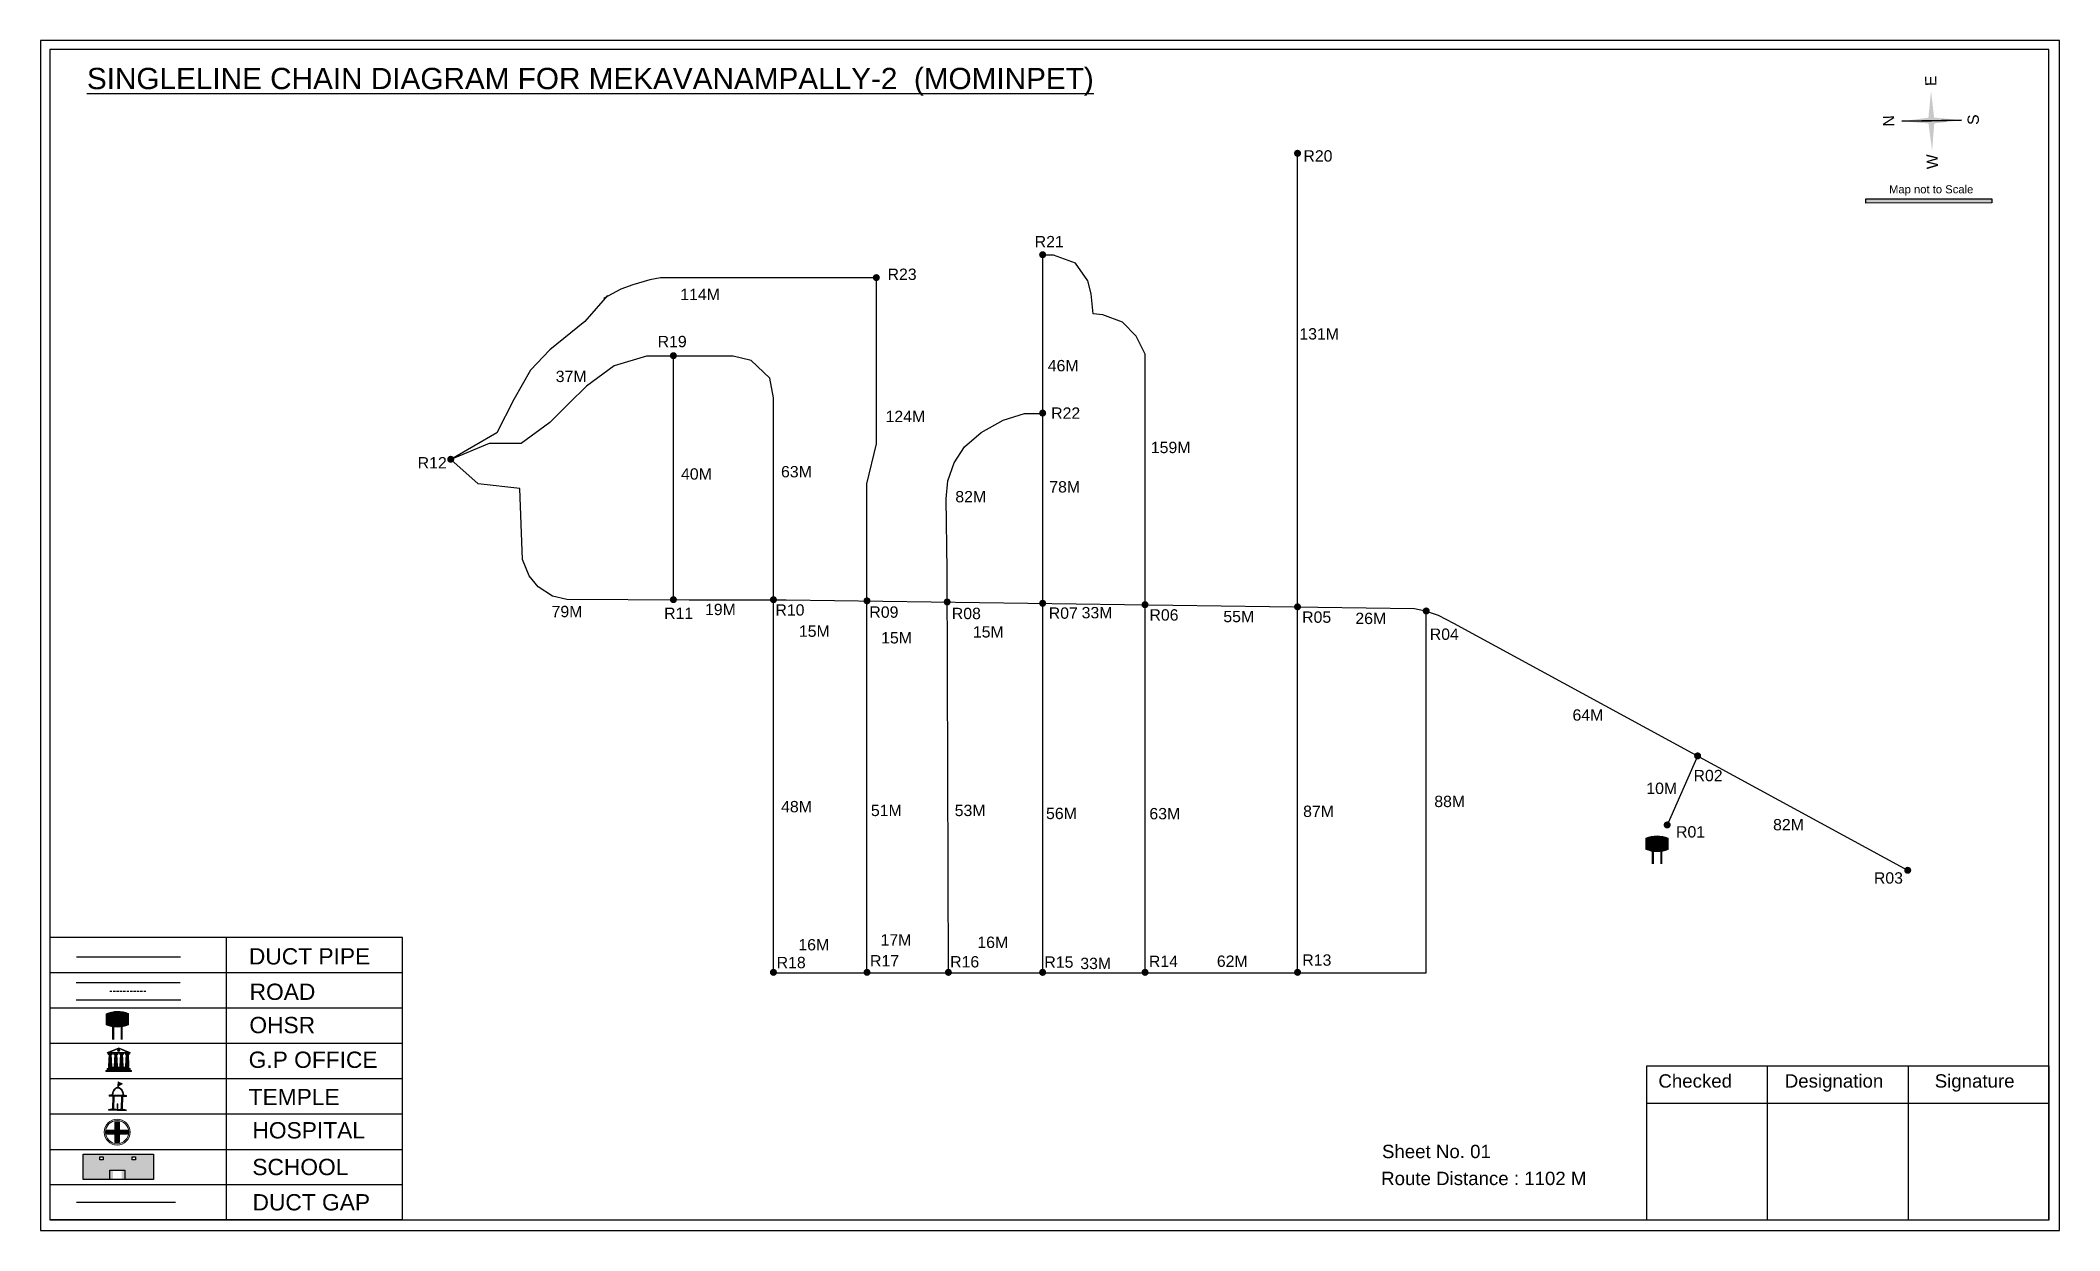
# Model space of a CAD drawing. Header units: inches. Extents: x 1241 to 8862, y 322 to 2472.
# Drawn here: x 1241 to 2131, y 1206 to 1730 of the extents above; entities that cross this region are included whole.
import ezdxf

# ---------------------------------------------------------------- set-up
doc = ezdxf.new("R2010")
doc.units = ezdxf.units.IN
doc.header["$MEASUREMENT"] = 0
doc.linetypes.add('DASHEDX2', pattern=[1.5, 1, -0.5])
for name, color, linetype in [('LANDMARK', 7, 'Continuous'), ('OHT', 7, 'Continuous'), ('pipe', 5, 'Continuous')]:
    doc.layers.add(name, color=color, linetype=linetype)
doc.styles.get("Standard").update_dxf_attribs({"font": 'arial.ttf'})

msp = doc.modelspace()

# ---------------------------------------------------------------- texts
at = {"color": 242, "true_color": 0xcd2027}
msp.add_text('%%USINGLELINE CHAIN DIAGRAM FOR MEKAVANAMPALLY-2  (MOMINPET)', height=9.375, dxfattribs=at).set_placement((1261.56, 1708.59))
for s, p in [('E', (2076.92, 1709.99)), ('N', (2058.33, 1692.14)), ('S', (2095.62, 1692.88)), ('W', (2077.56, 1673.39))]:
    msp.add_text(s, height=4.95, rotation=91.00631).set_placement(p)
for s, height, p in [('R20', 5, (1797.83, 1676.67)), ('Map not to Scale', 3.5424, (2056.01, 1662.7)), ('R21', 5, (1679.38, 1638.9)), ('R23', 5, (1614.52, 1624.51)), ('114M', 5, (1523.12, 1615.62)), ('131M', 5, (1796.05, 1598.26)), ('R19', 5, (1513.16, 1594.87)), ('37M', 5, (1468.24, 1579.51)), ('46M', 5, (1685.14, 1584.25)), ('124M', 5, (1613.65, 1561.88)), ('R22', 5, (1686.64, 1563.32)), ('159M', 5, (1730.58, 1548.2)), ('R12', 5, (1407.38, 1541.44)), ('40M', 5, (1523.46, 1536.51)), ('63M', 5, (1567.55, 1537.52)), ('82M', 5, (1644.39, 1526.5)), ('78M', 5, (1685.81, 1530.84)), ('79M', 5, (1466.41, 1475.9)), ('R11', 5, (1516.02, 1475.12)), ('19M', 5, (1534.03, 1476.81)), ('R10', 5, (1565.08, 1476.58)), ('R09', 5, (1606.5, 1475.65)), ('R08', 5, (1642.85, 1475.03)), ('R07', 5, (1685.58, 1475.21)), ('33M', 5, (1700.07, 1475.4)), ('R06', 5, (1729.96, 1474.39)), ('55M', 5, (1762.54, 1473.69)), ('R05', 5, (1797.27, 1473.43)), ('26M', 5, (1820.75, 1472.87)), ('15M', 5, (1575.44, 1467.24)), ('15M', 5, (1611.69, 1464.33)), ('15M', 5, (1652.13, 1466.93)), ('R04', 5, (1853.54, 1465.91)), ('64M', 5, (1916.46, 1430.3)), ('R02', 5, (1969.82, 1403.6)), ('10M', 5, (1949, 1397.99)), ('48M', 5, (1567.58, 1389.91)), ('51M', 5, (1607.18, 1388.25)), ('53M', 5, (1644.12, 1388.25)), ('56M', 5, (1684.38, 1386.92)), ('63M', 5, (1729.94, 1386.82)), ('87M', 5, (1797.71, 1387.86)), ('88M', 5, (1855.53, 1392.2)), ('R01', 5, (1962.1, 1378.8)), ('82M', 5, (2004.87, 1381.96)), ('R03', 5, (2049.33, 1358.48)), ('17M', 5, (1611.44, 1331.21)), ('DUCT PIPE', 7.178, (1332.98, 1322.85)), ('16M', 5, (1575.2, 1329.06)), ('R17', 5, (1606.8, 1321.99)), ('R16', 5, (1642.11, 1321.55)), ('16M', 5, (1654.1, 1330.13)), ('R15', 5, (1683.65, 1321.41)), ('R14', 5, (1729.72, 1321.75)), ('62M', 5, (1759.69, 1321.8)), ('R13', 5, (1797.35, 1322.31)), ('R18', 5, (1565.62, 1321.21)), ('33M', 5, (1699.48, 1320.82)), ('ROAD ', 7.178, (1333.29, 1307.24)), ('OHSR', 7.178, (1333.19, 1292.58)), ('G.P OFFICE', 7.178, (1332.87, 1277.29)), ('Checked', 5.886, (1954.34, 1268.58)), ('Designation', 5.886, (2010.04, 1268.58)), ('Signature', 5.886, (2076.14, 1268.58)), ('TEMPLE', 7.178, (1332.86, 1260.87)), ('HOSPITAL', 7.178, (1334.54, 1246.19)), ('SCHOOL', 7.178, (1334.48, 1230.02)), ('Sheet No. 01', 5.886, (1832.48, 1237.51)), ('Route Distance : 1102 M', 5.886, (1832.11, 1225.64)), ('DUCT GAP', 7.178, (1334.58, 1214.47))]:
    msp.add_text(s, height=height).set_placement(p)

# ---------------------------------------------------------------- blocks, each defined once
blk = doc.blocks.new('OHT')
at = {"linetype": 'Continuous', "lineweight": 0, "true_color": 0x0ffffc}
blk.add_hatch(color=4, dxfattribs=at).paths.add_polyline_path([(0.012, 1), (0, 1, 0.101323), (-0.4, 0.916), (-0.4, 0.525, 0.194075), (0.399, 0.521), (0.399, 0.921, 0.097877)])
at = {"color": 4, "linetype": 'Continuous', "lineweight": 0, "true_color": 0x0ffffc, "flags": 128}
for points in [[(-0.4, 0.525), (-0.4, 0.916)], [(0.399, 0.521), (0.399, 0.921)]]:
    blk.add_lwpolyline(points, dxfattribs=at)
at = {"color": 4, "linetype": 'Continuous', "lineweight": 0, "true_color": 0x0ffffc, "const_width": 0.075, "flags": 128}
for points in [[(-0.15, 0), (-0.15, 0.475)], [(0.15, 0), (0.15, 0.473)]]:
    blk.add_lwpolyline(points, dxfattribs=at)
at = {"color": 4, "linetype": 'Continuous', "lineweight": 0, "true_color": 0x0ffffc}
for centre, radius, start, end in [((0.006, -0.019), 1.019, 67.31091, 113.47108), ((0.004, 1.513), 1.068, 247.76824, 291.70073)]:
    blk.add_arc(centre, radius, start, end, dxfattribs=at)
blk = doc.blocks.new('Government_Office')
at = {"linetype": 'Continuous', "lineweight": 0, "true_color": 0xff0000}
h = blk.add_hatch(color=1, dxfattribs=at)
h.paths.add_polyline_path([(0.44, 0.72), (0.45, 0.75), (0, 0.93), (-0.45, 0.75), (-0.44, 0.72)])
h.paths.add_polyline_path([(0.355, 0.75), (-0.355, 0.75), (0, 0.9)], flags=16)
h.paths.add_polyline_path([(0, 0.778, -1), (0, 0.872, -1)], flags=0)
h = blk.add_hatch(color=1, dxfattribs=at)
edge = h.paths.add_edge_path()
edge.add_arc((0, 0.825), 0.0467, 90, 270)
edge.add_arc((0, 0.825), 0.0467, 270, 450)
for points in [[(-0.5, 0.05), (0.5, 0.05), (0.5, 0), (-0.5, 0)], [(-0.45, 0.075), (-0.45, 0.12), (0.45, 0.12), (0.45, 0.075)], [(-0.4, 0.14), (-0.4, 0.18), (0.4, 0.18), (0.4, 0.14)]]:
    blk.add_hatch(color=1, dxfattribs=at).paths.add_polyline_path(points)
h = blk.add_hatch(color=1, dxfattribs=at)
edge = h.paths.add_edge_path()
edge.add_line((-0.27, 0.195), (-0.295, 0.675))
edge.add_line((-0.295, 0.675), (-0.29, 0.675))
edge.add_arc((-0.278, 0.688), 0.0176, 225.30401, 441.56588)
edge.add_line((-0.275, 0.705), (-0.395, 0.705))
edge.add_arc((-0.392, 0.688), 0.0176, 98.43412, 314.69599)
edge.add_line((-0.38, 0.675), (-0.375, 0.675))
edge.add_line((-0.375, 0.675), (-0.4, 0.195))
edge.add_line((-0.4, 0.195), (-0.27, 0.195))
h = blk.add_hatch(color=1, dxfattribs=at)
edge = h.paths.add_edge_path()
edge.add_line((-0.047, 0.195), (-0.072, 0.675))
edge.add_line((-0.072, 0.675), (-0.067, 0.675))
edge.add_arc((-0.054, 0.688), 0.0176, 225.30401, 441.56588)
edge.add_line((-0.052, 0.705), (-0.172, 0.705))
edge.add_arc((-0.169, 0.688), 0.0176, 98.43412, 314.69599)
edge.add_line((-0.157, 0.675), (-0.152, 0.675))
edge.add_line((-0.152, 0.675), (-0.177, 0.195))
edge.add_line((-0.177, 0.195), (-0.047, 0.195))
h = blk.add_hatch(color=1, dxfattribs=at)
edge = h.paths.add_edge_path()
edge.add_line((0.177, 0.195), (0.152, 0.675))
edge.add_line((0.152, 0.675), (0.157, 0.675))
edge.add_arc((0.169, 0.688), 0.0176, 225.30401, 441.56588)
edge.add_line((0.172, 0.705), (0.052, 0.705))
edge.add_arc((0.054, 0.688), 0.0176, 98.43412, 314.69599)
edge.add_line((0.067, 0.675), (0.072, 0.675))
edge.add_line((0.072, 0.675), (0.047, 0.195))
edge.add_line((0.047, 0.195), (0.177, 0.195))
h = blk.add_hatch(color=1, dxfattribs=at)
edge = h.paths.add_edge_path()
edge.add_line((0.4, 0.195), (0.375, 0.675))
edge.add_line((0.375, 0.675), (0.38, 0.675))
edge.add_arc((0.392, 0.688), 0.0176, 225.30401, 441.56588)
edge.add_line((0.395, 0.705), (0.275, 0.705))
edge.add_arc((0.278, 0.688), 0.0176, 98.43412, 314.69599)
edge.add_line((0.29, 0.675), (0.295, 0.675))
edge.add_line((0.295, 0.675), (0.27, 0.195))
edge.add_line((0.27, 0.195), (0.4, 0.195))
at = {"color": 1, "linetype": 'Continuous', "lineweight": 0, "true_color": 0xff0000, "flags": 128}
for points in [[(-0.45, 0.75), (-0.44, 0.72), (0.44, 0.72), (0.45, 0.75), (0, 0.93)], [(-0.355, 0.75), (0.355, 0.75), (0, 0.9)], [(-0.5, 0.05), (0.5, 0.05), (0.5, 0), (-0.5, 0)], [(-0.45, 0.075), (-0.45, 0.12), (0.45, 0.12), (0.45, 0.075)], [(-0.4, 0.14), (-0.4, 0.18), (0.4, 0.18), (0.4, 0.14)]]:
    blk.add_lwpolyline(points, close=True, dxfattribs=at)
for points in [[(0, 0.872, 1), (0, 0.778, 1)], [(-0.27, 0.195), (-0.295, 0.675), (-0.29, 0.675, 1.379694), (-0.275, 0.705), (-0.395, 0.705, 1.379694), (-0.38, 0.675), (-0.375, 0.675), (-0.4, 0.195)], [(-0.047, 0.195), (-0.072, 0.675), (-0.067, 0.675, 1.379694), (-0.052, 0.705), (-0.172, 0.705, 1.379694), (-0.157, 0.675), (-0.152, 0.675), (-0.177, 0.195)], [(0.177, 0.195), (0.152, 0.675), (0.157, 0.675, 1.379694), (0.172, 0.705), (0.052, 0.705, 1.379694), (0.067, 0.675), (0.072, 0.675), (0.047, 0.195)], [(0.4, 0.195), (0.375, 0.675), (0.38, 0.675, 1.379694), (0.395, 0.705), (0.275, 0.705, 1.379694), (0.29, 0.675), (0.295, 0.675), (0.27, 0.195)]]:
    blk.add_lwpolyline(points, format="xyb", close=True, dxfattribs=at)
blk = doc.blocks.new('Temple')
at = {"linetype": 'Continuous', "lineweight": 0, "true_color": 0xff0000}
h = blk.add_hatch(color=1, dxfattribs=at)
edge = h.paths.add_edge_path()
edge.add_line((0.175, 0.49), (0.225, 0.49))
edge.add_line((0.225, 0.49), (0.225, 0.497))
edge.add_line((0.225, 0.497), (0.307, 0.497))
edge.add_line((0.307, 0.497), (0.307, 0.533))
edge.add_line((0.307, 0.533), (0.257, 0.533))
edge.add_line((0.257, 0.533), (0.257, 0.54))
edge.add_line((0.257, 0.54), (0.2, 0.54))
edge.add_spline(control_points=[(0.2, 0.54), (0.2, 0.589), (0.19, 0.638), (0.142, 0.743), (0.092, 0.79), (0.027, 0.805), (0.02, 0.806), (0.012, 0.806)], knot_values=[4.712389, 4.712389, 4.712389, 4.712389, 5.278166, 5.278166, 6.117402, 6.117402, 6.223801, 6.223801, 6.223801, 6.223801], degree=3, periodic=0)
edge.add_line((0.012, 0.806), (0.012, 0.79))
edge.add_line((0.012, 0.79), (-0.012, 0.79))
edge.add_line((-0.012, 0.79), (-0.012, 0.806))
edge.add_spline(control_points=[(-0.012, 0.806), (-0.055, 0.802), (-0.096, 0.781), (-0.171, 0.699), (-0.197, 0.628), (-0.2, 0.55), (-0.2, 0.545), (-0.2, 0.54)], knot_values=[6.343965, 6.343965, 6.343965, 6.343965, 6.956638, 6.956638, 7.795874, 7.795874, 7.853982, 7.853982, 7.853982, 7.853982], degree=3, periodic=0)
edge.add_line((-0.2, 0.54), (-0.257, 0.54))
edge.add_line((-0.257, 0.54), (-0.257, 0.533))
edge.add_line((-0.257, 0.533), (-0.307, 0.533))
edge.add_line((-0.307, 0.533), (-0.307, 0.497))
edge.add_line((-0.307, 0.497), (-0.225, 0.497))
edge.add_line((-0.225, 0.497), (-0.225, 0.49))
edge.add_line((-0.225, 0.49), (-0.175, 0.49))
edge.add_line((-0.175, 0.49), (-0.175, 0.07))
edge.add_arc((-0.205, 0.07), 0.03, -90, 0, ccw=False)
edge.add_line((-0.205, 0.04), (-0.257, 0.04))
edge.add_line((-0.257, 0.04), (-0.257, 0.033))
edge.add_line((-0.257, 0.033), (-0.307, 0.033))
edge.add_line((-0.307, 0.033), (-0.307, 0))
edge.add_line((-0.307, 0), (0.307, 0))
edge.add_line((0.307, 0), (0.307, 0.033))
edge.add_line((0.307, 0.033), (0.257, 0.033))
edge.add_line((0.257, 0.033), (0.257, 0.04))
edge.add_line((0.257, 0.04), (0.205, 0.04))
edge.add_arc((0.205, 0.07), 0.03, 180, 270, ccw=False)
edge.add_line((0.175, 0.07), (0.175, 0.49))
h.paths.add_polyline_path([(0.125, 0.07, -0.414214), (0.095, 0.04), (0.05, 0.04), (0.05, 0.033), (-0.05, 0.033), (-0.05, 0.04), (-0.095, 0.04, -0.414214), (-0.125, 0.07), (-0.125, 0.497), (0.125, 0.497)], flags=16)
edge = h.paths.add_edge_path(flags=16)
edge.add_ellipse((0, 0.54), major_axis=(0, 0.242), ratio=0.722808, start_angle=270, end_angle=450, ccw=False)
edge.add_line((0.175, 0.54), (-0.175, 0.54))
h.paths.add_polyline_path([(0.012, 0.23), (0.012, 0.07), (-0.012, 0.07), (-0.012, 0.23)], flags=0)
h = blk.add_hatch(color=1, dxfattribs=at)
edge = h.paths.add_edge_path()
edge.add_line((0.012, 0.857), (0, 0.85))
edge.add_line((0, 0.85), (-0.003, 0.925))
edge.add_line((-0.003, 0.925), (-0.012, 0.925))
edge.add_line((-0.012, 0.925), (-0.012, 0.806))
edge.add_spline(control_points=[(-0.012, 0.806), (-0.004, 0.807), (0.004, 0.807), (0.012, 0.806)], knot_values=[6.223801, 6.223801, 6.223801, 6.223801, 6.343965, 6.343965, 6.343965, 6.343965], degree=3, periodic=0)
edge.add_line((0.012, 0.806), (0.012, 0.857))
h = blk.add_hatch(color=1, dxfattribs=at)
edge = h.paths.add_edge_path()
edge.add_line((0.012, 0.79), (0.012, 0.806))
edge.add_spline(control_points=[(0.012, 0.806), (0.004, 0.807), (-0.004, 0.807), (-0.012, 0.806)], knot_values=[6.223801, 6.223801, 6.223801, 6.223801, 6.343965, 6.343965, 6.343965, 6.343965], degree=3, periodic=0)
edge.add_line((-0.012, 0.806), (-0.012, 0.79))
edge.add_line((-0.012, 0.79), (0.012, 0.79))
at = {"linetype": 'Continuous', "lineweight": 0, "true_color": 0xe66000}
blk.add_hatch(color=32, dxfattribs=at).paths.add_polyline_path([(-0.006, 1), (0.147, 0.931), (0, 0.85)])
at = {"color": 1, "linetype": 'Continuous', "lineweight": 0, "true_color": 0xff0000, "flags": 128}
for points in [[(0.012, 0.925), (-0.012, 0.925), (-0.012, 0.79), (0.012, 0.79)], [(0.012, 0.23), (-0.012, 0.23), (-0.012, 0.07), (0.012, 0.07)]]:
    blk.add_lwpolyline(points, close=True, dxfattribs=at)
at = {"color": 32, "linetype": 'Continuous', "lineweight": 0, "true_color": 0xe66000, "flags": 128}
blk.add_lwpolyline([(-0.006, 1), (0.147, 0.931), (0, 0.85), (-0.006, 1)], dxfattribs=at)
at = {"color": 1, "linetype": 'Continuous', "lineweight": 0, "true_color": 0xff0000, "flags": 128}
blk.add_lwpolyline([(0.2, 0.54), (0.257, 0.54), (0.257, 0.533), (0.307, 0.533), (0.307, 0.497), (0.225, 0.497), (0.225, 0.49), (0.175, 0.49), (0.175, 0.07, 0.414214), (0.205, 0.04), (0.257, 0.04), (0.257, 0.033), (0.307, 0.033), (0.307, 0), (-0.307, 0), (-0.307, 0.033), (-0.257, 0.033), (-0.257, 0.04), (-0.205, 0.04, 0.414214), (-0.175, 0.07), (-0.175, 0.49), (-0.225, 0.49), (-0.225, 0.497), (-0.307, 0.497), (-0.307, 0.533), (-0.257, 0.533), (-0.257, 0.54), (-0.2, 0.54)], format="xyb", dxfattribs=at)
blk.add_lwpolyline([(-0.175, 0.54), (0.175, 0.54)], dxfattribs=at)
blk.add_lwpolyline([(0.125, 0.497), (0.125, 0.07, -0.414214), (0.095, 0.04), (0.05, 0.04), (0.05, 0.033), (-0.05, 0.033), (-0.05, 0.04), (-0.095, 0.04, -0.414214), (-0.125, 0.07), (-0.125, 0.497)], format="xyb", close=True, dxfattribs=at)
at = {"color": 1, "linetype": 'Continuous', "lineweight": 0, "true_color": 0xff0000}
blk.add_ellipse((0, 0.54), major_axis=(0, 0.242), ratio=0.722808, start_param=4.712389, end_param=7.853982, dxfattribs=at)
blk.add_open_spline([(0.2, 0.54), (0.2, 0.589), (0.19, 0.638), (0.142, 0.743), (0.092, 0.79), (-0.023, 0.816), (-0.085, 0.794), (-0.171, 0.699), (-0.197, 0.628), (-0.2, 0.55), (-0.2, 0.545), (-0.2, 0.54)], degree=3, knots=[4.712389, 4.712389, 4.712389, 4.712389, 5.278166, 5.278166, 6.117402, 6.117402, 6.956638, 6.956638, 7.795874, 7.795874, 7.853982, 7.853982, 7.853982, 7.853982], dxfattribs=at)
blk = doc.blocks.new('*U17')
at = {"color": 0, "linetype": 'DASHEDX2', "transparency": 16777216}
blk.add_line((-8.22, 0), (8.01, 0), dxfattribs=at)
blk = doc.blocks.new('Hospital')
at = {"linetype": 'Continuous', "lineweight": 0, "true_color": 0x000000}
h = blk.add_hatch(color=18, dxfattribs=at)
h.paths.add_polyline_path([(-0.5, 0, 1), (0.5, 0, 1)])
h.paths.add_polyline_path([(0.446, 0, -1), (-0.446, 0, -1)], flags=16)
at = {"linetype": 'Continuous', "true_color": 0xff0000}
blk.add_hatch(color=1, dxfattribs=at).paths.add_polyline_path([(-0.394, 0.08), (-0.08, 0.08), (-0.08, 0.394), (0.08, 0.394), (0.08, 0.08), (0.394, 0.08), (0.394, -0.08), (0.08, -0.08), (0.08, -0.394), (-0.08, -0.394), (-0.08, -0.08), (-0.394, -0.08)])
at = {"color": 1, "linetype": 'Continuous', "true_color": 0xff0000, "flags": 128}
blk.add_lwpolyline([(-0.394, 0.08), (-0.08, 0.08), (-0.08, 0.394), (0.08, 0.394), (0.08, 0.08), (0.394, 0.08), (0.394, -0.08), (0.08, -0.08), (0.08, -0.394), (-0.08, -0.394), (-0.08, -0.08), (-0.394, -0.08)], close=True, dxfattribs=at)
at = {"color": 18, "linetype": 'Continuous', "lineweight": 0, "true_color": 0x000000}
for radius in [0.5, 0.446]:
    blk.add_circle((0, 0), radius, dxfattribs=at)

# ---------------------------------------------------------------- hatches: boundary and pattern name
at = {"ltscale": 0.5}
h = msp.add_hatch(color=5, dxfattribs=at)
h.dxf.hatch_style = 1
h.paths.add_polyline_path([(1796.81, 1680.32, 1), (1793.69, 1680.32, 1)])
at = {"true_color": 0x0093dd}
h = msp.add_hatch(color=142, dxfattribs=at)
h.dxf.hatch_style = 1
h.paths.add_polyline_path([(2045.83, 1660.19), (2045.83, 1658.35), (2101.34, 1658.47), (2101.34, 1660.32)])
at = {"ltscale": 0.5}
h = msp.add_hatch(color=5, dxfattribs=at)
h.dxf.hatch_style = 1
h.paths.add_polyline_path([(1684.45, 1635.62, 1), (1681.33, 1635.62, 1)])
h = msp.add_hatch(color=5, dxfattribs=at)
h.dxf.hatch_style = 1
h.paths.add_polyline_path([(1611.13, 1625.54, 1), (1608.01, 1625.54, 1)])
h = msp.add_hatch(color=5, dxfattribs=at)
h.dxf.hatch_style = 1
h.paths.add_polyline_path([(1521.67, 1591.13, 1), (1518.55, 1591.13, 1)])
h = msp.add_hatch(color=5, dxfattribs=at)
h.dxf.hatch_style = 1
h.paths.add_polyline_path([(1684.45, 1565.83, 1), (1681.33, 1565.83, 1)])
h = msp.add_hatch(color=5, dxfattribs=at)
h.dxf.hatch_style = 1
h.paths.add_polyline_path([(1423.5, 1545.48, 1), (1420.38, 1545.48, 1)])
h = msp.add_hatch(color=5, dxfattribs=at)
h.dxf.hatch_style = 1
h.paths.add_polyline_path([(1521.67, 1483.63, 1), (1518.55, 1483.63, 1)])
h = msp.add_hatch(color=5, dxfattribs=at)
h.dxf.hatch_style = 1
h.paths.add_polyline_path([(1565.78, 1483.6, 1), (1562.66, 1483.6, 1)])
h = msp.add_hatch(color=5, dxfattribs=at)
h.dxf.hatch_style = 1
h.paths.add_polyline_path([(1607.01, 1483.11, 1), (1603.9, 1483.11, 1)])
h = msp.add_hatch(color=5, dxfattribs=at)
h.dxf.hatch_style = 1
h.paths.add_polyline_path([(1642.36, 1482.61, 1), (1639.25, 1482.61, 1)])
h = msp.add_hatch(color=5, dxfattribs=at)
h.dxf.hatch_style = 1
h.paths.add_polyline_path([(1684.45, 1482.03, 1), (1681.33, 1482.03, 1)])
h = msp.add_hatch(color=5, dxfattribs=at)
h.dxf.hatch_style = 1
h.paths.add_polyline_path([(1729.58, 1481.4, 1), (1726.46, 1481.4, 1)])
h = msp.add_hatch(color=5, dxfattribs=at)
h.dxf.hatch_style = 1
h.paths.add_polyline_path([(1796.81, 1480.46, 1), (1793.69, 1480.46, 1)])
h = msp.add_hatch(color=5, dxfattribs=at)
h.dxf.hatch_style = 1
h.paths.add_polyline_path([(1853.55, 1478.64, 1), (1850.43, 1478.64, 1)])
h = msp.add_hatch(color=5, dxfattribs=at)
h.dxf.hatch_style = 1
h.paths.add_polyline_path([(1973.17, 1414.77, 1), (1970.05, 1414.77, 1)])
h = msp.add_hatch(color=5, dxfattribs=at)
h.dxf.hatch_style = 1
h.paths.add_polyline_path([(1959.76, 1384.36, 1), (1956.64, 1384.36, 1)])
h = msp.add_hatch(color=5, dxfattribs=at)
h.dxf.hatch_style = 1
h.paths.add_polyline_path([(2065.8, 1364.36, 1), (2062.68, 1364.36, 1)])
h = msp.add_hatch(color=5, dxfattribs=at)
h.dxf.hatch_style = 1
h.paths.add_polyline_path([(1565.78, 1319.39, 1), (1562.66, 1319.39, 1)])
h = msp.add_hatch(color=5, dxfattribs=at)
h.dxf.hatch_style = 1
h.paths.add_polyline_path([(1607.01, 1319.39, 1), (1603.9, 1319.39, 1)])
h = msp.add_hatch(color=5, dxfattribs=at)
h.dxf.hatch_style = 1
h.paths.add_polyline_path([(1642.88, 1319.39, 1), (1639.76, 1319.39, 1)])
h = msp.add_hatch(color=5, dxfattribs=at)
h.dxf.hatch_style = 1
h.paths.add_polyline_path([(1684.45, 1319.39, 1), (1681.33, 1319.39, 1)])
h = msp.add_hatch(color=5, dxfattribs=at)
h.dxf.hatch_style = 1
h.paths.add_polyline_path([(1729.58, 1319.39, 1), (1726.46, 1319.39, 1)])
h = msp.add_hatch(color=5, dxfattribs=at)
h.dxf.hatch_style = 1
h.paths.add_polyline_path([(1796.81, 1319.39, 1), (1793.69, 1319.39, 1)])
at = {"true_color": 0xc8c92d}
h = msp.add_hatch(color=52, dxfattribs=at)
h.dxf.hatch_style = 1
h.paths.add_polyline_path([(1266.02, 1239.26), (1259.85, 1239.26), (1259.85, 1228.17), (1266.02, 1228.17)])
h.paths.add_polyline_path([(1290.87, 1239.26), (1284.7, 1239.26), (1284.7, 1228.17), (1290.87, 1228.17)])
at = {"true_color": 0x293189}
h = msp.add_hatch(color=177, dxfattribs=at)
h.dxf.hatch_style = 1
h.paths.add_polyline_path([(1284.7, 1239.26), (1266.02, 1239.26), (1266.02, 1228.17), (1273.03, 1228.17), (1273.03, 1231.8), (1276.88, 1231.8), (1276.88, 1228.17), (1284.7, 1228.17)])
h.paths.add_polyline_path([(1268.69, 1236.79), (1267.31, 1236.79), (1267.31, 1238.05), (1268.69, 1238.05)], flags=16)
h.paths.add_polyline_path([(1281.56, 1236.79), (1281.56, 1238.05), (1282.94, 1238.05), (1282.94, 1236.79)], flags=16)

# ---------------------------------------------------------------- linework, layer by layer
for p, q in [((2087.9, 1694.9), (2061.6, 1694.44)), ((2061.6, 1694.44), (2087.9, 1694.9)), ((2087.9, 1694.9), (2061.6, 1694.44)), ((2074.77, 1694.67), (2087.9, 1694.9)), ((1245.17, 1334.7), (1245.17, 1211.48)), ((1322.94, 1334.7), (1322.94, 1210.27)), ((1400.7, 1319.14), (1245.17, 1319.14)), ((1256.83, 1314.85), (1302.71, 1314.85)), ((1400.7, 1303.59), (1245.17, 1303.59)), ((1256.83, 1307.33), (1302.95, 1307.33)), ((1400.7, 1288.04), (1245.17, 1288.04)), ((1400.7, 1272.48), (1245.17, 1272.48)), ((1400.7, 1256.93), (1245.17, 1256.93)), ((1245.17, 1241.38), (1400.7, 1241.38)), ((1245.17, 1225.83), (1400.7, 1225.83)), ((1245.17, 1211.48), (1245.17, 1210.27)), ((1245.17, 1211.25), (1245.17, 1210.29)), ((1400.7, 1210.27), (1245.17, 1210.27))]:
    msp.add_line(p, q)
at = {"color": 1}
msp.add_line((2061.6, 1694.44), (2074.76, 1694.67), dxfattribs=at)
at = {"color": 242, "true_color": 0xcd2027}
for p, q in [((2002.23, 1278.12), (2002.23, 1210.23)), ((2064.44, 1278.12), (2064.44, 1210.23)), ((1949.27, 1261.67), (2126.49, 1261.67))]:
    msp.add_line(p, q, dxfattribs=at)
for points in [[(1241.05, 1730.08), (1241.05, 1205.58), (2131.2, 1205.58), (2131.2, 1730.08)], [(1245.17, 1726.06), (1245.17, 1210.29), (2126.49, 1210.29), (2126.49, 1726.06)], [(1290.93, 1239.26), (1290.93, 1228.17), (1259.85, 1228.17), (1259.85, 1239.26)], [(1268.69, 1238.05), (1268.69, 1236.79), (1267.31, 1236.79), (1267.31, 1238.05)], [(1281.56, 1236.79), (1281.56, 1238.05), (1282.94, 1238.05), (1282.94, 1236.79)]]:
    msp.add_lwpolyline(points, close=True)
at = {"color": 142, "true_color": 0x0093dd}
msp.add_lwpolyline([(2101.34, 1658.47), (2045.83, 1658.35), (2045.83, 1660.19), (2101.34, 1660.32), (2101.34, 1658.47)], dxfattribs=at)
for points in [[(1400.7, 1210.27), (1400.7, 1334.7), (1245.17, 1334.7)], [(1271.7, 1228.17), (1271.7, 1232.27), (1278.22, 1232.27), (1278.22, 1228.17)]]:
    msp.add_lwpolyline(points)
at = {"color": 242, "true_color": 0xcd2027}
msp.add_lwpolyline([(2126.49, 1210.23), (1949.27, 1210.23), (1949.27, 1278.12), (2126.49, 1278.12)], close=True, dxfattribs=at)
for points in [[(2076.04, 1694.7), (2073.23, 1694.65), (2074.52, 1707.82)], [(2076.04, 1694.7), (2073.23, 1694.65), (2074.52, 1707.82)], [(2076.05, 1694.7), (2073.23, 1694.65), (2074.98, 1681.52)], [(2076.05, 1694.7), (2073.23, 1694.65), (2074.98, 1681.52)], [(2074.78, 1693.37), (2074.73, 1696.19), (2087.9, 1694.9)], [(2074.78, 1693.37), (2074.73, 1696.19), (2087.9, 1694.9)]]:
    msp.add_solid(points)
at = {"color": 1}
msp.add_solid([(2074.78, 1693.37), (2074.73, 1696.19), (2061.6, 1694.44)], dxfattribs=at)
msp.add_solid([(2074.78, 1693.37), (2074.73, 1696.19), (2061.6, 1694.44)], dxfattribs=at)
at = {"layer": 'OHT', "color": 5}
msp.add_line((1257, 1326.23), (1302.88, 1326.23), dxfattribs=at)
at = {"layer": 'OHT', "color": 1}
msp.add_line((1257, 1218.05), (1300.59, 1218.05), dxfattribs=at)
at = {"layer": 'pipe'}
msp.add_line((1971.61, 1414.62), (1958.2, 1384.22), dxfattribs=at)
for points in [[(1795.25, 1319.24), (1795.25, 1680.18)], [(1728.02, 1319.24), (1728.02, 1591.82), (1724.14, 1599.67), (1718.05, 1605.9), (1709.36, 1609.19), (1705.23, 1609.55), (1704.29, 1618.41), (1702.74, 1624.14), (1697.3, 1631.88), (1687.73, 1635.48), (1682.89, 1635.48), (1682.89, 1319.24)], [(1605.45, 1319.24), (1605.45, 1534.68), (1609.57, 1552.29), (1609.57, 1625.39), (1514.49, 1625.39), (1509.72, 1624.56), (1502.23, 1622.39), (1496.94, 1620.51), (1489.31, 1616.36)], [(1491, 1617.73), (1481.13, 1606.22), (1465.7, 1593.75), (1457.17, 1584.7), (1449.8, 1571.86), (1442.26, 1557.16), (1421.94, 1545.33)], [(1564.22, 1319.24), (1564.22, 1572.49), (1562.57, 1581.19), (1554.33, 1589.04), (1546.52, 1590.99), (1508.27, 1590.99), (1494.01, 1586.68), (1481.77, 1577.67), (1474.06, 1570.01), (1465.7, 1561.68), (1453.05, 1552.41), (1438.86, 1552.4), (1421.94, 1545.33)], [(1520.11, 1483.48), (1520.11, 1590.99)], [(1641.32, 1319.24), (1640.76, 1496.6), (1640.33, 1527.99), (1641.06, 1536.02), (1643.91, 1543.89), (1648.42, 1550.98), (1655.84, 1557.24), (1665.52, 1562.69), (1674.89, 1565.69), (1682.89, 1565.69)], [(2064.24, 1364.21), (1864.16, 1473.1), (1857.32, 1476.66), (1851.63, 1478.62), (1846.79, 1479.6), (1569.83, 1483.46), (1526.99, 1483.44), (1473.18, 1483.76), (1466.8, 1485.18), (1460.52, 1489.2), (1456.5, 1494.12), (1453.65, 1501.31), (1453.02, 1516.93), (1452.4, 1532.56), (1433.99, 1534.7), (1421.94, 1545.33)], [(1852, 1319.24), (1851.99, 1478.49)], [(1564.22, 1319.24), (1852, 1319.24)]]:
    msp.add_lwpolyline(points, dxfattribs=at)

# ---------------------------------------------------------------- block references
at = {"linetype": 'DASHEDX2'}
msp.add_blockref('*U17', (1279.83, 1311.09), dxfattribs=at)
at = {"layer": 'LANDMARK'}
for name, p, xscale, yscale, zscale in [('Government_Office', (1275.59, 1275.63), 11.32114773247135, 11.32114773247135, 11.32114773247135), ('Hospital', (1274.9, 1248.97), 11.41772014427468, 11.41772014427468, 11.41772014427468)]:
    msp.add_blockref(name, p, dxfattribs=dict(at, xscale=xscale, yscale=yscale, zscale=zscale))
at = {"layer": 'LANDMARK', "xscale": 12.62452535729322, "yscale": 12.62452535729322, "zscale": 12.62452535729322, "rotation": 358.3713438591284}
msp.add_blockref('Temple', (1275.02, 1258.5), dxfattribs=at)
at = {"layer": 'OHT', "xscale": 12.45189723782068, "yscale": 12.45189723782068, "zscale": 12.45189723782068}
for p in [(1953.74, 1367.06), (1275, 1289.73)]:
    msp.add_blockref('OHT', p, dxfattribs=at)

msp.set_redraw_order([(e.dxf.handle, doc.entitydb.next_handle()) for e in msp.query("TEXT MTEXT ATTDEF DIMENSION ARC_DIMENSION")])  # texts and dimensions are drawn at this point

doc.saveas('drawing.dxf')
